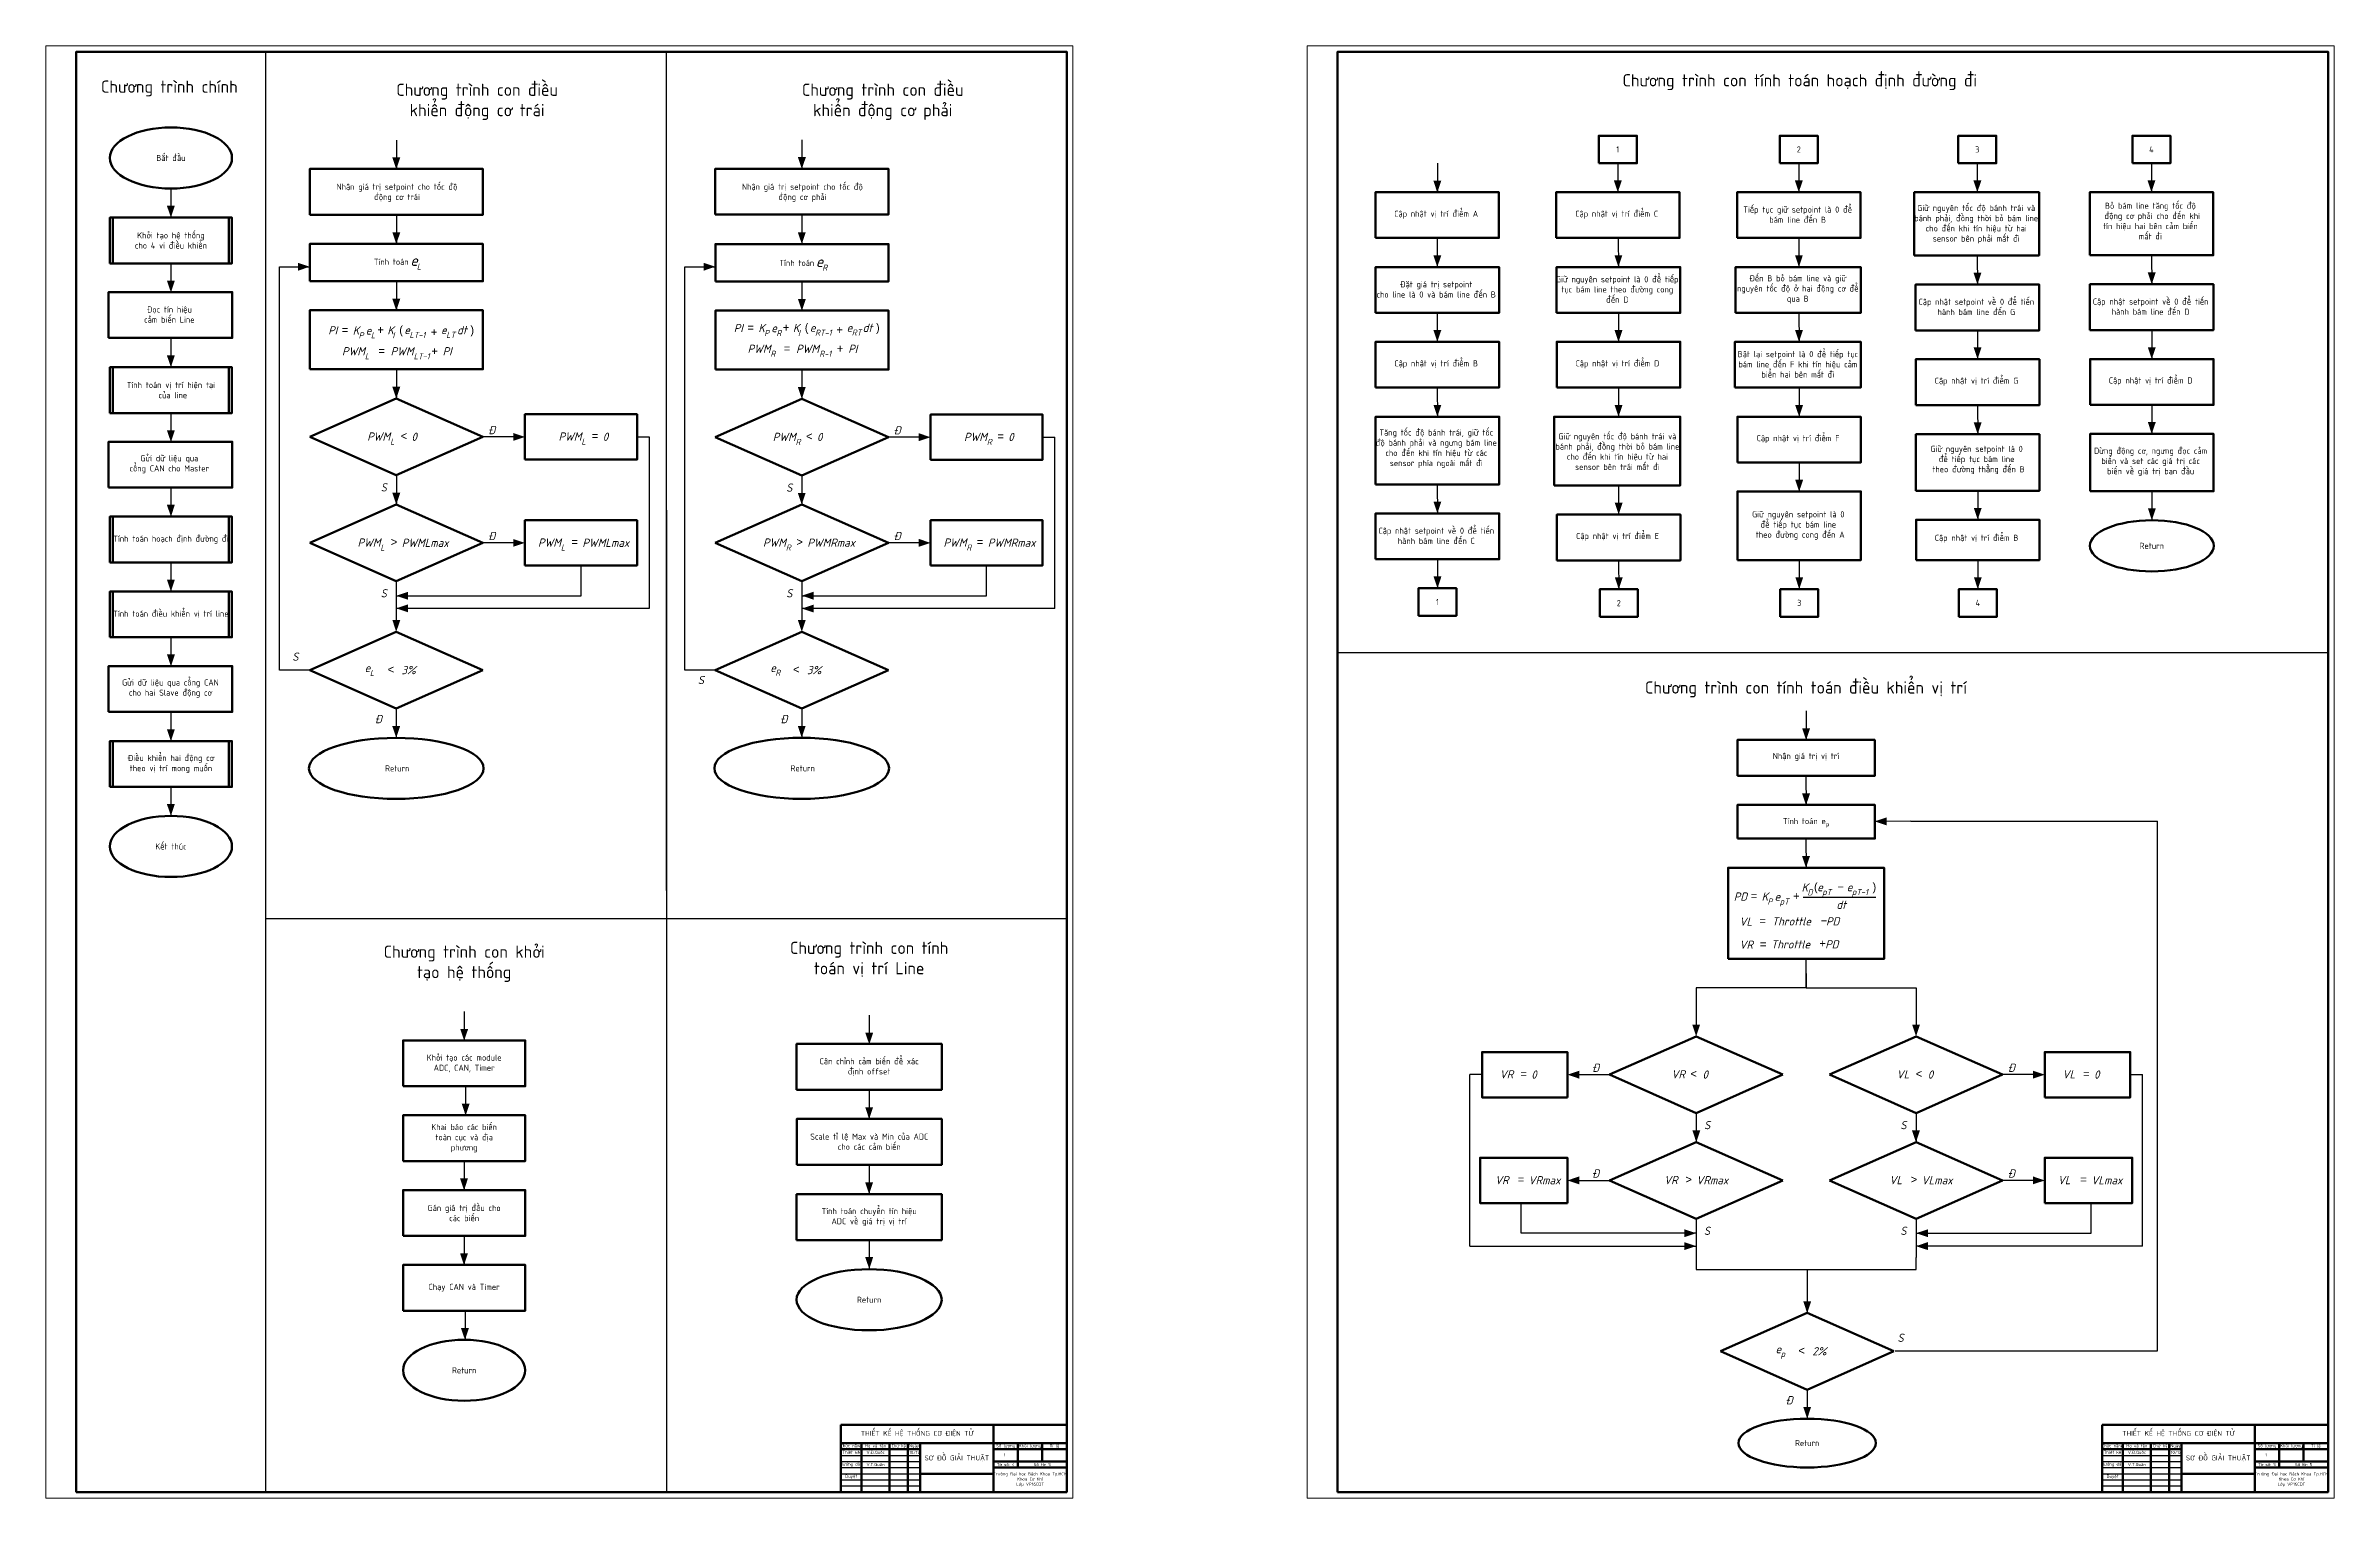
# Model space of a CAD drawing. Header units: millimetres. Extents: x 10943 to 22934, y -2424 to 1661.
# Drawn here: x 21060 to 22934, y -2424 to -1235 of the extents above; entities outside this region: 1.
import ezdxf

# ---------------------------------------------------------------- set-up
doc = ezdxf.new("R2010")
doc.units = ezdxf.units.MM
doc.header["$LTSCALE"] = 0.5
for name, color, linetype, lineweight in [('dam', 7, 'Continuous', 50), ('kt', 80, 'Continuous', 20), ('NetCoBan', 7, 'Continuous', 50), ('NetManh', 80, 'Continuous', 25)]:
    doc.layers.add(name, color=color, linetype=linetype, lineweight=lineweight)
doc.layers.add('manh_khungten', color=104, linetype='Continuous')
doc.styles.get("Standard").update_dxf_attribs({"font": '', "height": 3.5})
doc.styles.add('Text_2.5mm', font='', dxfattribs={"height": 2.5})
doc.styles.add('WMF-Symbol0', font='symbol.ttf')
doc.styles.add('WMF-TCVN 72840', font='')
doc.styles.get('Standard').set_extended_font_data('TCVN 7284')
doc.styles.get('Text_2.5mm').set_extended_font_data('TCVN 7284')
doc.styles.get('WMF-TCVN 72840').set_extended_font_data('TCVN 7284', italic=True)

msp = doc.modelspace()

# ---------------------------------------------------------------- texts
at = {"color": 7, "lineweight": 0}
for s, height, style, p in [('e', 8.73, 'WMF-TCVN 72840', (21358.6, -1415.3)), ('L', 5.04, 'WMF-TCVN 72840', (21363.8, -1418.4)), ('e', 8.73, 'WMF-TCVN 72840', (21690.6, -1416.2)), ('R', 5.04, 'WMF-TCVN 72840', (21695.8, -1419.3)), ('PI', 6.75, 'WMF-TCVN 72840', (21291.3, -1471.5)), ('=', 6.75, 'WMF-Symbol0', (21302.4, -1471)), ('K', 6.75, 'WMF-TCVN 72840', (21311.4, -1471.6)), ('P', 5, 'WMF-TCVN 72840', (21316.2, -1474.7)), ('e', 6.75, 'WMF-TCVN 72840', (21322, -1471.6)), ('L', 5, 'WMF-TCVN 72840', (21326.2, -1474.7)), ('+', 6.75, 'WMF-Symbol0', (21331.5, -1471)), ('K', 6.75, 'WMF-TCVN 72840', (21339.7, -1471.5)), ('I', 5, 'WMF-TCVN 72840', (21343.9, -1474.6)), ('(', 6.75, 'WMF-Symbol0', (21349.5, -1471.1)), ('e', 6.75, 'WMF-TCVN 72840', (21353.6, -1471.2)), ('LT-1', 5, 'WMF-TCVN 72840', (21357.8, -1474.4)), ('+', 6.75, 'WMF-Symbol0', (21375.4, -1472.9)), ('e', 6.75, 'WMF-TCVN 72840', (21383.7, -1471.2)), ('LT', 5, 'WMF-TCVN 72840', (21387.9, -1474.3)), ('dt', 6.75, 'WMF-TCVN 72840', (21396.8, -1471.3)), (')', 6.75, 'WMF-Symbol0', (21407.7, -1471.1)), ('PI', 6.75, 'WMF-TCVN 72840', (21623.4, -1469.6)), ('=', 6.75, 'WMF-Symbol0', (21634.5, -1469.1)), ('PWM', 6.75, 'WMF-TCVN 72840', (21634.7, -1486.6)), ('K', 6.75, 'WMF-TCVN 72840', (21643.5, -1469.6)), ('P', 5, 'WMF-TCVN 72840', (21648.3, -1472.8)), ('e', 6.75, 'WMF-TCVN 72840', (21654.1, -1469.6)), ('R', 5, 'WMF-TCVN 72840', (21658.3, -1472.8)), ('+', 6.75, 'WMF-Symbol0', (21663.6, -1469.1)), ('K', 6.75, 'WMF-TCVN 72840', (21671.8, -1469.6)), ('PWM', 6.75, 'WMF-TCVN 72840', (21674.4, -1486.6)), ('I', 5, 'WMF-TCVN 72840', (21676, -1472.7)), ('(', 6.75, 'WMF-Symbol0', (21681.5, -1469.1)), ('e', 6.75, 'WMF-TCVN 72840', (21685.7, -1469.3)), ('RT-1', 5, 'WMF-TCVN 72840', (21689.9, -1472.5)), ('+', 6.75, 'WMF-Symbol0', (21707.5, -1471)), ('e', 6.75, 'WMF-TCVN 72840', (21715.8, -1469.3)), ('PI', 6.75, 'WMF-TCVN 72840', (21717.1, -1486.6)), ('RT', 5, 'WMF-TCVN 72840', (21720, -1472.4)), ('dt', 6.75, 'WMF-TCVN 72840', (21728.9, -1469.4)), (')', 6.75, 'WMF-Symbol0', (21739.8, -1469.1)), ('PWM', 6.75, 'WMF-TCVN 72840', (21302.6, -1488.6)), ('L', 5, 'WMF-TCVN 72840', (21321.3, -1491.8)), ('=', 6.75, 'WMF-Symbol0', (21332.3, -1488.2)), ('PWM', 6.75, 'WMF-TCVN 72840', (21342.4, -1488.6)), ('LT-1', 5, 'WMF-TCVN 72840', (21361.3, -1491.8)), ('+', 6.75, 'WMF-Symbol0', (21375.7, -1488.4)), ('PI', 6.75, 'WMF-TCVN 72840', (21385, -1488.6)), ('R', 5, 'WMF-TCVN 72840', (21653.4, -1489.8)), ('=', 6.75, 'WMF-Symbol0', (21664.4, -1486.2)), ('R-1', 5, 'WMF-TCVN 72840', (21693.4, -1489.8)), ('+', 6.75, 'WMF-Symbol0', (21707.8, -1486.4)), ('PWM', 6.75, 'WMF-TCVN 72840', (21323.2, -1558.4)), ('<', 6.75, 'WMF-Symbol0', (21350.6, -1557.9)), ('0', 6.75, 'WMF-TCVN 72840', (21359.5, -1558.6)), ('Đ', 6.75, 'WMF-TCVN 72840', (21422.2, -1553.1)), ('PWM', 6.75, 'WMF-TCVN 72840', (21479.9, -1558.4)), ('=', 6.75, 'WMF-Symbol0', (21507.2, -1557.9)), ('0', 6.75, 'WMF-TCVN 72840', (21516.1, -1558.6)), ('PWM', 6.75, 'WMF-TCVN 72840', (21655.3, -1558.7)), ('<', 6.75, 'WMF-Symbol0', (21682.6, -1558.1)), ('0', 6.75, 'WMF-TCVN 72840', (21691.5, -1558.8)), ('Đ', 6.75, 'WMF-TCVN 72840', (21754.2, -1553.3)), ('PWM', 6.75, 'WMF-TCVN 72840', (21811.9, -1558.7)), ('=', 6.75, 'WMF-Symbol0', (21839.2, -1558.1)), ('0', 6.75, 'WMF-TCVN 72840', (21848.1, -1558.8)), ('L', 5, 'WMF-TCVN 72840', (21342, -1561.7)), ('L', 5, 'WMF-TCVN 72840', (21498.6, -1561.7)), ('R', 5, 'WMF-TCVN 72840', (21674, -1561.9)), ('R', 5, 'WMF-TCVN 72840', (21830.6, -1561.9)), ('S', 6.75, 'WMF-TCVN 72840', (21334.2, -1600)), ('S', 6.75, 'WMF-TCVN 72840', (21666.2, -1600.2)), ('PWM', 6.75, 'WMF-TCVN 72840', (21315.3, -1645.2)), ('L', 5, 'WMF-TCVN 72840', (21334, -1648.4)), ('>', 6.75, 'WMF-Symbol0', (21342.6, -1644.6)), ('PWMLmax', 6.75, 'WMF-TCVN 72840', (21351.5, -1645.4)), ('Đ', 6.75, 'WMF-TCVN 72840', (21422.2, -1639.8)), ('PWM', 6.75, 'WMF-TCVN 72840', (21463.1, -1645.2)), ('L', 5, 'WMF-TCVN 72840', (21481.8, -1648.4)), ('=', 6.75, 'WMF-Symbol0', (21490.4, -1644.6)), ('PWMLmax', 6.75, 'WMF-TCVN 72840', (21499.4, -1645.4)), ('PWM', 6.75, 'WMF-TCVN 72840', (21647.3, -1645.2)), ('R', 5, 'WMF-TCVN 72840', (21666, -1648.4)), ('>', 6.75, 'WMF-Symbol0', (21674.6, -1644.6)), ('PWMRmax', 6.75, 'WMF-TCVN 72840', (21683.6, -1645.3)), ('Đ', 6.75, 'WMF-TCVN 72840', (21754.2, -1639.8)), ('PWM', 6.75, 'WMF-TCVN 72840', (21795.1, -1645.2)), ('R', 5, 'WMF-TCVN 72840', (21813.9, -1648.4)), ('=', 6.75, 'WMF-Symbol0', (21822.4, -1644.6)), ('PWMRmax', 6.75, 'WMF-TCVN 72840', (21831.4, -1645.3)), ('S', 6.75, 'WMF-TCVN 72840', (21334.2, -1686.7)), ('S', 6.75, 'WMF-TCVN 72840', (21666.2, -1686.7)), ('S', 6.75, 'WMF-TCVN 72840', (21261.8, -1738.6)), ('e', 6.75, 'WMF-TCVN 72840', (21321.2, -1747.8)), ('L', 5, 'WMF-TCVN 72840', (21325.4, -1751)), ('<', 6.75, 'WMF-Symbol0', (21340, -1749)), ('3%%%', 6.75, 'WMF-TCVN 72840', (21351.3, -1749.6)), ('S', 6.75, 'WMF-TCVN 72840', (21593.9, -1757.7)), ('e', 6.75, 'WMF-TCVN 72840', (21653.3, -1747.8)), ('R', 5, 'WMF-TCVN 72840', (21657.4, -1750.9)), ('<', 6.75, 'WMF-Symbol0', (21672, -1749)), ('3%%%', 6.75, 'WMF-TCVN 72840', (21683.3, -1749.6)), ('Đ', 6.75, 'WMF-TCVN 72840', (21329.4, -1789.7)), ('Đ', 6.75, 'WMF-TCVN 72840', (21661.4, -1789.7)), ('PD', 6.75, 'WMF-TCVN 72840', (22442.2, -1935)), ('=', 6.75, 'WMF-Symbol0', (22456.1, -1934.5)), ('K', 6.75, 'WMF-TCVN 72840', (22465, -1935)), ('+', 6.75, 'WMF-Symbol0', (22490.8, -1934.5)), ('K', 6.75, 'WMF-TCVN 72840', (22497.7, -1927.6)), ('D', 5, 'WMF-TCVN 72840', (22502.5, -1930.7)), ('(', 6.75, 'WMF-Symbol0', (22507.9, -1927)), ('e', 6.75, 'WMF-TCVN 72840', (22510.5, -1927.3)), ('pT', 5, 'WMF-TCVN 72840', (22514.6, -1930.4)), ('-', 6.75, 'WMF-Symbol0', (22527.1, -1927)), ('e', 6.75, 'WMF-TCVN 72840', (22534.7, -1927.3)), ('pT-1', 5, 'WMF-TCVN 72840', (22538.9, -1930.4)), (')', 6.75, 'WMF-Symbol0', (22555.8, -1927)), ('VL', 6.75, 'WMF-TCVN 72840', (22446.8, -1955.5)), ('P', 5, 'WMF-TCVN 72840', (22469.8, -1938.2)), ('Throttle   PD', 6.75, 'WMF-TCVN 72840', (22473.4, -1955.3)), ('e', 6.75, 'WMF-TCVN 72840', (22475.6, -1935)), ('pT', 5, 'WMF-TCVN 72840', (22479.8, -1938.2)), ('dt', 6.75, 'WMF-TCVN 72840', (22526.2, -1941.7)), ('=', 6.75, 'WMF-Symbol0', (22463.2, -1955)), ('Throttle   PD', 6.75, 'WMF-TCVN 72840', (22472.7, -1974.1)), ('-', 6.75, 'WMF-Symbol0', (22513.5, -1954.8)), ('VR', 6.75, 'WMF-TCVN 72840', (22446.8, -1974.4)), ('=', 6.75, 'WMF-Symbol0', (22463.6, -1973.9)), ('+', 6.75, 'WMF-Symbol0', (22512.3, -1973.3)), ('VR', 6.75, 'WMF-TCVN 72840', (22250.5, -2080.5)), ('=', 6.75, 'WMF-Symbol0', (22267.5, -2080)), ('0', 6.75, 'WMF-TCVN 72840', (22276.4, -2080.7)), ('Đ', 6.75, 'WMF-TCVN 72840', (22326.1, -2075.1)), ('VR', 6.75, 'WMF-TCVN 72840', (22391.1, -2080.5)), ('<', 6.75, 'WMF-Symbol0', (22406.8, -2080)), ('0', 6.75, 'WMF-TCVN 72840', (22416.6, -2080.7)), ('VL', 6.75, 'WMF-TCVN 72840', (22575.5, -2080.5)), ('<', 6.75, 'WMF-Symbol0', (22591.2, -2080)), ('0', 6.75, 'WMF-TCVN 72840', (22601, -2080.7)), ('Đ', 6.75, 'WMF-TCVN 72840', (22666.5, -2075.1)), ('VL', 6.75, 'WMF-TCVN 72840', (22711.3, -2080.5)), ('=', 6.75, 'WMF-Symbol0', (22728.2, -2080)), ('0', 6.75, 'WMF-TCVN 72840', (22737.2, -2080.7)), ('S', 6.75, 'WMF-TCVN 72840', (22417.8, -2122.1)), ('S', 6.75, 'WMF-TCVN 72840', (22578.5, -2122.1)), ('VR', 6.75, 'WMF-TCVN 72840', (22246.7, -2167.1)), ('=', 6.75, 'WMF-Symbol0', (22265.2, -2166.5)), ('VRmax', 6.75, 'WMF-TCVN 72840', (22274.1, -2167.2)), ('Đ', 6.75, 'WMF-TCVN 72840', (22326.1, -2161.7)), ('VR', 6.75, 'WMF-TCVN 72840', (22385.1, -2167.1)), ('>', 6.75, 'WMF-Symbol0', (22402.5, -2166.5)), ('VRmax', 6.75, 'WMF-TCVN 72840', (22411.5, -2167.2)), ('VL', 6.75, 'WMF-TCVN 72840', (22569.6, -2167.1)), ('>', 6.75, 'WMF-Symbol0', (22587, -2166.5)), ('VLmax', 6.75, 'WMF-TCVN 72840', (22595.9, -2167.2)), ('Đ', 6.75, 'WMF-TCVN 72840', (22666.5, -2161.7)), ('VL', 6.75, 'WMF-TCVN 72840', (22707.5, -2167.1)), ('=', 6.75, 'WMF-Symbol0', (22725.9, -2166.5)), ('VLmax', 6.75, 'WMF-TCVN 72840', (22734.9, -2167.2)), ('S', 6.75, 'WMF-TCVN 72840', (22417.7, -2208.6)), ('S', 6.75, 'WMF-TCVN 72840', (22578.5, -2208.6)), ('e', 6.75, 'WMF-TCVN 72840', (22476.4, -2305.5)), ('<', 6.75, 'WMF-Symbol0', (22495.1, -2306.6)), ('2%%%', 6.75, 'WMF-TCVN 72840', (22506.5, -2307.2)), ('S', 6.75, 'WMF-TCVN 72840', (22576.2, -2296.2)), ('p', 5, 'WMF-TCVN 72840', (22480.6, -2308.6)), ('Đ', 6.75, 'WMF-TCVN 72840', (22484.6, -2347.3))]:
    msp.add_text(s, height=height, dxfattribs=dict(at, style=style)).set_placement(p)
at = {"char_height": 5, "width": 100, "attachment_point": 5}
for s, insert in [('{\\C7;Bắt đầu}', (21162.5, -1327)), ('{\\C7;1}', (22347.2, -1320)), ('{\\C7;2}', (22495.4, -1320)), ('{\\C7;3}', (22641.6, -1320)), ('{\\C7;4}', (22784.1, -1320)), ('{\\C7;Nhận giá trị setpoint cho tốc độ động cơ trái }', (21347.6, -1355.5)), ('{\\C7;Nhận giá trị setpoint cho tốc độ động cơ phải}', (21679.6, -1355.5)), ('{\\C7;Cập nhật vị trí điểm A}', (22198.5, -1373.4)), ('{\\C7;Cập nhật vị trí điểm C}', (22346.3, -1373.4)), ('{\\C7;Tiếp tục giữ setpoint là 0 để bám line đến B}', (22494.5, -1373.4)), ('{\\C7;Giữ nguyên tốc độ bánh trái và bánh phải, đồng thời bỏ bám line cho đến khi tín hiệu từ hai sensor bên phải mất đi}', (22640.7, -1381.2)), ('{\\C7;Bỏ bám line tăng tốc độ\\P động cơ phải cho đến khi \\Ptín hiệu hai bên cảm biến \\Pmất đi}', (22783.3, -1378.6)), ('{\\C7;Khởi tạo hệ thống ^Jcho 4 vi điều khiển}', (21162.5, -1394.5)), ('{\\C7;  Tính toán     }', (21339.8, -1412)), ('{\\C7;  Tính toán     }', (21671.9, -1412.9)), ('{\\C7;Giữ nguyên setpoint là 0 để tiếp tục bám line theo đường cong đến D}', (22346.8, -1434.6)), ('{\\C7;Đến B bỏ bám line và giữ nguyên tốc độ ở hai động cơ để qua B }', (22494.6, -1434.6)), ('{\\C7;Đặt giá trị setpoint \\Pcho line là 0 và bám line đến B}', (22198.5, -1434.6)), ('{\\C7;Cập nhật setpoint về 0 để tiến hành bám line đến G}', (22640.8, -1448.9)), ('{\\C7;Cập nhật setpoint về 0 để tiến hành bám line đến D}', (22783.5, -1448.7)), ('{\\C7;Đọc tín hiệu \\Pcảm biến Line}', (21161.2, -1455.2)), ('{\\C7;Cập nhật vị trí điểm B}', (22198.5, -1495.9)), ('{\\C7;Cập nhật vị trí điểm D}', (22346.9, -1495.9)), ('{\\C7;Bật lại setpoint là 0 để tiếp tục bám line đến F khi tín hiệu cảm biển hai bên mất đi }', (22494.7, -1495.9)), ('\\A1;{\\C7;Tính toán vị trí hiện tại^J của line}', (21162.5, -1517)), ('{\\C7;Cập nhật vị trí điểm G}', (22640.9, -1510.1)), ('{\\C7;Cập nhật vị trí điểm D}', (22783.5, -1509.9)), ('{\\C7;Tăng tốc độ bánh trái, giữ tốc độ bánh phải và ngưng bám line cho đến khi tín hiệu từ các sensor phía ngoài mất đi}', (22198.6, -1565)), ('{\\C7;Giữ nguyên tốc độ bánh trái và bánh phải, đồng thời bỏ bám line cho đến khi tín hiệu từ hai sensor bên trái mất đi}', (22346.9, -1567.4)), ('{\\C7;Cập nhật vị trí điểm F}', (22494.8, -1557.1)), ('{\\C7;Gửi dữ liệu qua \\Pcổng CAN cho Master}', (21161.2, -1577.7)), ('{\\C7;Giữ nguyên setpoint là 0 \\Pđể tiếp tục bám line\\P theo đường thẳng đến B}', (22641, -1574.2)), ('{\\C7;Dừng động cơ, ngưng đọc cảm biến và set các giá trị các \\Pbiến về giá trị ban đầu}', (22783.5, -1575.8)), ('{\\C7;Cập nhật setpoint về 0 để tiến hành bám line đến C}', (22198.6, -1636.3)), ('{\\C7;Giữ nguyên setpoint là 0 \\Pđể tiếp tục bám line\\P theo đường cong đến A}', (22495, -1627.8)), ('{\\C7;Tính toán hoạch định đường đi }', (21162.5, -1639.4)), ('{\\C7;Cập nhật vị trí điểm E}', (22347, -1637.2)), ('{\\C7;Cập nhật vị trí điểm B}', (22641, -1638.7)), ('{\\C7;Return}', (22784.4, -1644.5)), ('{\\C7;Tính toán điều khiển vị trí line}', (21162.5, -1700.6)), ('{\\C7;1}', (22199.6, -1690.5)), ('{\\C7;2}', (22348, -1691.4)), ('{\\C7;3}', (22495.8, -1691.2)), ('{\\C7;4}', (22642, -1691.2)), ('{\\C7;Gửi dữ liệu qua cổng CAN \\Pcho hai Slave động cơ}', (21162.1, -1761.3)), ('{\\C7;Điều khiển hai động cơ^Jtheo vị trí mong muốn}', (21162.5, -1823.1)), ('{\\C7;Nhận giá trị vị trí }', (22501.3, -1817.3)), ('{\\C7;Return}', (21347.8, -1826.7)), ('{\\C7;Return}', (21679.8, -1826.6)), ('\\A1;{\\C7;Tính toán e\\H0.7x;\\S^ p;}', (22501.4, -1870.7)), ('{\\fTCVN 7284|b0|i0|c0|p34;\\C7;Kết thúc}', (21162.5, -1890.6)), ('{\\C7;Khởi tạo các module \\PADC, CAN, Timer}', (21402.6, -2068.2)), ('{\\C7;Cân chỉnh cảm biến để xác \\Pđịnh offset}', (21734.2, -2071.1)), ('{\\fTCVN 7284|b0|i0|c0|p34;\\C7;Khai báo các biến \\Ptoàn cục và địa \\Pphương}', (21402.6, -2129.4)), ('{\\C7;Scale tỉ lệ Max và Min của ADC cho các cảm biến}', (21734.3, -2132.3)), ('{\\fTCVN 7284|b0|i0|c0|p34;\\C7;Gán giá trị đầu cho \\Pcác biến}', (21402.6, -2190.7)), ('{\\fTCVN 7284|b0|i0|c0|p34;\\C7;Tính toán chuyển tín hiệu \\PADC về giá trị vị trí}', (21734.2, -2194)), ('{\\C7;Chạy CAN và Timer}', (21402.6, -2251.9)), ('{\\C7;Return}', (21734.2, -2261.7)), ('{\\C7;Return}', (21402.6, -2319.4)), ('{\\C7;Return}', (22502.3, -2379))]:
    msp.add_mtext(s, dxfattribs=dict(at, insert=insert))
at = {"layer": 'dam', "char_height": 10, "attachment_point": 5}
for s, insert, width in [('{\\C7;Chương trình chính}', (21161.2, -1270.1), 134.056), ('{\\C7;Chương trình con điều khiển động cơ trái}', (21413.2, -1281), 134.056), ('{\\C7;Chương trình con điều khiển động cơ phải}', (21745.3, -1281), 134.056), ('{\\C7;Chương trình con tính toán hoạch định đường đi }', (22496.2, -1264.9), 302.07), ('{\\C7;Chương trình con tính toán điều khiển vị trí}', (22501.3, -1762), 317.24), ('{\\fTCVN 7284|b0|i0|c0|p34;\\C7;Chương trình con khởi tạo hệ thống}', (21402.6, -1986.6), 134.056), ('{\\C7;Chương trình con tính toán vị trí Line}', (21734.2, -1983), 134.056)]:
    msp.add_mtext(s, dxfattribs=dict(at, insert=insert, width=width))
at = {"layer": 'NetCoBan', "char_height": 4, "attachment_point": 5}
for s, insert, width in [('THIẾT KẾ HỆ THỐNG CƠ ĐIỆN TỬ', (21773.5, -2371.5), 125.493), ('THIẾT KẾ HỆ THỐNG CƠ ĐIỆN TỬ', (22806.3, -2371.5), 125.493), ('{\\fTCVN 7284|b0|i0|c0|p34;SƠ ĐỒ GIẢI THUẬT}', (21806, -2391.6), 64.249), ('{\\fTCVN 7284|b0|i0|c0|p34;SƠ ĐỒ GIẢI THUẬT}', (22838.8, -2391.6), 64.249)]:
    msp.add_mtext(s, dxfattribs=dict(at, insert=insert, width=width))
at = {"layer": 'NetManh', "ltscale": 0.25, "insert": (21613.1, -2030.6), "char_height": 0.2, "attachment_point": 2, "style": 'WMF-TCVN 72840'}
msp.add_mtext_dynamic_manual_height_columns('ojojojjf', width=74.297, gutter_width=1, heights=[0], dxfattribs=at)
at = {"layer": 'NetManh', "ltscale": 0.35, "char_height": 2.5, "attachment_point": 5}
for s, insert in [('Chức năng', (21719.5, -2381.6)), ('Chức năng', (22752.3, -2381.6)), ('Hướng dẫn', (21719.5, -2396.6)), ('Thiết kế', (21719.5, -2386.6)), ('Họ và tên', (21739.5, -2381.6)), ('Chữ ký', (21758.5, -2381.6)), ('Ngày', (21771, -2381.6)), ('Hướng dẫn', (22752.3, -2396.6)), ('Thiết kế', (22752.3, -2386.6)), ('Họ và tên', (22772.3, -2381.6)), ('Chữ ký', (22791.3, -2381.6)), ('Ngày', (22803.8, -2381.6)), ('Duyệt', (21719.5, -2406.6)), ('Duyệt', (22752.3, -2406.6))]:
    msp.add_mtext(s, dxfattribs=dict(at, insert=insert))
at = {"layer": 'NetManh', "ltscale": 0.35, "char_height": 2.5, "attachment_point": 5, "style": 'Text_2.5mm'}
for s, insert in [('Số lượng', (21846, -2381.6)), ('Khối lượng', (21866, -2381.6)), ('Số lượng', (22878.8, -2381.6)), ('Khối lượng', (22898.8, -2381.6)), ('Tỉ lệ', (21886, -2381.6)), ('Tỉ lệ', (22918.8, -2381.6))]:
    msp.add_mtext(s, dxfattribs=dict(at, insert=insert))
at = {"layer": 'NetManh', "ltscale": 0.35, "char_height": 2.5, "attachment_point": 5}
for s, insert, width in [('\\pxi-3,l4,t4;V.Đ.Quốc', (21738.2, -2386.6), 25.753), ('\\pxi-3,l4,t4;V.T.Quân', (21738.2, -2396.6), 25.753), ('\\A1;\\pxi-3,l4,t4;10/12', (21770.2, -2386.6), 13.885), ('\\pxi-3,l4,t4;V.Đ.Quốc', (22771, -2386.6), 25.753), ('\\pxi-3,l4,t4;V.T.Quân', (22771, -2396.6), 25.753), ('\\A1;\\pxi-3,l4,t4;10/12', (22803, -2386.6), 13.885)]:
    msp.add_mtext(s, dxfattribs=dict(at, insert=insert, width=width))
at = {"layer": 'NetManh', "ltscale": 0.35, "char_height": 2.5, "attachment_point": 5, "style": 'Text_2.5mm'}
for s, insert, width in [('{\\fTCVN 7284|b0|i0|c163|p34;Tờ số:} 4{\\fTCVN 7284|b0|i0|c163|p34; }', (21846, -2396.6), 18.698), ('1', (21845.2, -2388.7), 12.776), ('{\\fTCVN 7284|b0|i0|c163|p34;Số tờ:} 5{\\fTCVN 7284|b0|i1|c163|p34; }', (21876, -2396.6), 20.906), ('{\\fTCVN 7284|b0|i0|c163|p34;Tờ số:} 5{\\fTCVN 7284|b0|i0|c163|p34; }', (22878.8, -2396.6), 18.698), ('1', (22878, -2388.7), 12.776), ('{\\fTCVN 7284|b0|i0|c163|p34;Số tờ:} 5{\\fTCVN 7284|b0|i1|c163|p34; }', (22908.8, -2396.6), 20.906), ('{\\fTCVN 7284|b0|i0|c163|p34;Trường Đại học Bách Khoa Tp.HCM\\PKhoa Cơ Khí\\PLớp }VP16CDT{\\fTCVN 7284|b0|i0|c163|p34;\\P }', (21866, -2410.9), 59.299), ('{\\fTCVN 7284|b0|i0|c163|p34;Trường Đại học Bách Khoa Tp.HCM\\PKhoa Cơ Khí\\PLớp }VP16CDT{\\fTCVN 7284|b0|i0|c163|p34;\\P }', (22898.8, -2410.9), 59.299)]:
    msp.add_mtext(s, dxfattribs=dict(at, insert=insert, width=width))

# ---------------------------------------------------------------- hatches: boundary and pattern name
at = {"layer": 'NetCoBan', "ltscale": 0.25}
h = msp.add_hatch(dxfattribs=at)
h.set_pattern_fill('ANSI31', color=256)
h.paths.add_polyline_path([(10943.3, 1661.3), (10943.3, 1661.3), (10943.3, 1661.3)])
h.paths.add_polyline_path([(10943.4, 1660.9), (10943.4, 1660.9), (10943.4, 1660.9)])
h.paths.add_polyline_path([(10943.4, 1660.9), (10943.4, 1660.9), (10943.4, 1660.9)])
h.paths.add_polyline_path([(10943.4, 1660.8), (10943.4, 1660.8), (10943.4, 1660.8)])
h.paths.add_polyline_path([(10943.4, 1661), (10943.4, 1660.9), (10943.4, 1660.9)])
h.paths.add_polyline_path([(10943.4, 1660.8), (10943.4, 1660.8), (10943.4, 1660.8)])
h.paths.add_polyline_path([(10943.4, 1661), (10943.4, 1661), (10943.4, 1661)])
h.paths.add_polyline_path([(10943.4, 1660.8), (10943.4, 1660.8), (10943.4, 1660.8)])
h.paths.add_polyline_path([(10943.3, 1661), (10943.4, 1661), (10943.4, 1661)])
h.paths.add_polyline_path([(10943.4, 1660.7), (10943.4, 1660.7), (10943.4, 1660.7)])
h.paths.add_polyline_path([(10943.3, 1661.1), (10943.3, 1661), (10943.3, 1661)])
h.paths.add_polyline_path([(10943.9, 1659.3), (10943.9, 1659.3), (10943.9, 1659.3)])
h.paths.add_polyline_path([(10943.5, 1660.7), (10943.5, 1660.7), (10943.5, 1660.7)])
h.paths.add_polyline_path([(10943.3, 1661.1), (10943.3, 1661.1), (10943.3, 1661.1)])
h.paths.add_polyline_path([(10943.9, 1659.3), (10943.9, 1659.3), (10943.9, 1659.3)])
h.paths.add_polyline_path([(10943.3, 1661.1), (10943.3, 1661.1), (10943.3, 1661.1)])
h.paths.add_polyline_path([(10943.9, 1659.3), (10943.9, 1659.3), (10943.9, 1659.3)])
h.paths.add_polyline_path([(10943.3, 1661.2), (10943.3, 1661.1), (10943.3, 1661.1)])
h.paths.add_polyline_path([(10943.9, 1659.3), (10943.9, 1659.3), (10943.9, 1659.3)])
h.paths.add_polyline_path([(10943.3, 1661.2), (10943.3, 1661.2), (10943.3, 1661.2)])
h.paths.add_polyline_path([(10943.9, 1659.2), (10943.9, 1659.2), (10943.9, 1659.2)])
h.paths.add_polyline_path([(10943.3, 1661.2), (10943.3, 1661.2), (10943.3, 1661.2)])
h.paths.add_polyline_path([(10943.9, 1659.2), (10943.9, 1659.2), (10943.9, 1659.2)])
h.paths.add_polyline_path([(10943.3, 1661.3), (10943.3, 1661.2), (10943.3, 1661.2)])
h.paths.add_polyline_path([(10943.2, 1661.3), (10943.2, 1661.3), (10943.2, 1661.3)])

# ---------------------------------------------------------------- linework, layer by layer
msp.add_line((22499.1, -1932.1), (22558.6, -1932.1))
at = {"layer": 'dam', "linetype": 'Continuous'}
for p, q in [((21115, -1375.8), (21115, -1413.3)), ((21210, -1375.8), (21210, -1413.3)), ((21115, -1498.3), (21115, -1535.8)), ((21210, -1498.3), (21210, -1535.8)), ((21347, -1524), (21276.2, -1555.4)), ((21417.9, -1555.4), (21347, -1524)), ((21679.1, -1524.2), (21608.2, -1555.6)), ((21750, -1555.6), (21679.1, -1524.2)), ((21276.2, -1555.4), (21347, -1586.7)), ((21347, -1586.7), (21417.9, -1555.4)), ((21608.2, -1555.6), (21679.1, -1586.9)), ((21679.1, -1586.9), (21750, -1555.6)), ((21347, -1610.7), (21276.2, -1642.1)), ((21417.9, -1642.1), (21347, -1610.7)), ((21679.1, -1610.7), (21608.2, -1642.1)), ((21750, -1642.1), (21679.1, -1610.7)), ((21115, -1620.6), (21115, -1658.1)), ((21210, -1620.6), (21210, -1658.1)), ((21276.2, -1642.1), (21347, -1673.5)), ((21347, -1673.5), (21417.9, -1642.1)), ((21608.2, -1642.1), (21679.1, -1673.5)), ((21679.1, -1673.5), (21750, -1642.1)), ((21115, -1681.9), (21115, -1719.4)), ((21210, -1681.9), (21210, -1719.4)), ((21347, -1714.9), (21276.2, -1746.3)), ((21417.9, -1746.3), (21347, -1714.9)), ((21679.1, -1714.9), (21608.2, -1746.3)), ((21750, -1746.3), (21679.1, -1714.9)), ((21276.2, -1746.3), (21347, -1777.7)), ((21347, -1777.7), (21417.9, -1746.3)), ((21608.2, -1746.3), (21679.1, -1777.7)), ((21679.1, -1777.7), (21750, -1746.3)), ((21115, -1804.4), (21115, -1841.9)), ((21210, -1804.4), (21210, -1841.9)), ((22340.5, -2077.4), (22411.4, -2046.1)), ((22411.4, -2046.1), (22482.3, -2077.4)), ((22591.4, -2046.1), (22520.5, -2077.4)), ((22662.3, -2077.4), (22591.4, -2046.1)), ((22411.4, -2108.8), (22340.5, -2077.4)), ((22482.3, -2077.4), (22411.4, -2108.8)), ((22520.5, -2077.4), (22591.4, -2108.8)), ((22591.4, -2108.8), (22662.3, -2077.4)), ((22340.5, -2164), (22411.4, -2132.6)), ((22411.4, -2132.6), (22482.3, -2164)), ((22591.4, -2132.6), (22520.5, -2164)), ((22662.3, -2164), (22591.4, -2132.6)), ((22411.4, -2195.3), (22340.5, -2164)), ((22482.3, -2164), (22411.4, -2195.3)), ((22520.5, -2164), (22591.4, -2195.3)), ((22591.4, -2195.3), (22662.3, -2164)), ((22502.2, -2272.5), (22431.3, -2303.9)), ((22573.1, -2303.9), (22502.2, -2272.5)), ((22431.3, -2303.9), (22502.2, -2335.3)), ((22502.2, -2335.3), (22573.1, -2303.9))]:
    msp.add_line(p, q, dxfattribs=at)
at = {"layer": 'dam', "ltscale": 0.25}
for p, q in [((21836, -2419.1), (21896, -2419.1)), ((22868.8, -2419.1), (22928.8, -2419.1))]:
    msp.add_line(p, q, dxfattribs=at)
at = {"layer": 'dam', "linetype": 'Continuous'}
for points in [[(22331.6, -1331.3), (22362.8, -1331.3), (22362.8, -1308.8), (22331.6, -1308.8)], [(22479.8, -1331.3), (22510.9, -1331.3), (22510.9, -1308.8), (22479.8, -1308.8)], [(22626, -1331.3), (22657.1, -1331.3), (22657.1, -1308.8), (22626, -1308.8)], [(22768.6, -1331.3), (22799.7, -1331.3), (22799.7, -1308.8), (22768.6, -1308.8)], [(21276.2, -1373.5), (21418, -1373.5), (21418, -1336), (21276.2, -1336)], [(21608.2, -1373.3), (21750, -1373.3), (21750, -1335.8), (21608.2, -1335.8)], [(22148.8, -1392.5), (22249.9, -1392.5), (22249.9, -1355), (22148.8, -1355)], [(22296.7, -1392.5), (22397.8, -1392.5), (22397.8, -1355), (22296.7, -1355)], [(22444.9, -1392.5), (22546, -1392.5), (22546, -1355), (22444.9, -1355)], [(22589.9, -1406.8), (22692.2, -1406.8), (22692.2, -1355), (22589.9, -1355)], [(22733.6, -1406.6), (22834.8, -1406.6), (22834.8, -1355), (22733.6, -1355)], [(21112.5, -1413.3), (21212.5, -1413.3), (21212.5, -1375.8), (21112.5, -1375.8)], [(21276.2, -1427.9), (21418, -1427.9), (21418, -1397.3), (21276.2, -1397.3)], [(21608.3, -1428.1), (21750.1, -1428.1), (21750.1, -1397.5), (21608.3, -1397.5)], [(22148.9, -1453.8), (22250, -1453.8), (22250, -1416.3), (22148.9, -1416.3)], [(22297.1, -1453.8), (22398.3, -1453.8), (22398.3, -1416.3), (22297.1, -1416.3)], [(22443.7, -1453.8), (22546.1, -1453.8), (22546.1, -1416.3), (22443.7, -1416.3)], [(21111.5, -1474.3), (21212.7, -1474.3), (21212.7, -1436.8), (21111.5, -1436.8)], [(22591.1, -1468.1), (22692.3, -1468.1), (22692.3, -1430.6), (22591.1, -1430.6)], [(22733.8, -1467.9), (22834.9, -1467.9), (22834.9, -1430.4), (22733.8, -1430.4)], [(21276.2, -1500), (21418, -1500), (21418, -1451.7), (21276.2, -1451.7)], [(21608.3, -1500.2), (21750.1, -1500.2), (21750.1, -1451.9), (21608.3, -1451.9)], [(22148.9, -1515), (22250, -1515), (22250, -1477.5), (22148.9, -1477.5)], [(22297.2, -1515), (22398.3, -1515), (22398.3, -1477.5), (22297.2, -1477.5)], [(22443.1, -1515), (22546.2, -1515), (22546.2, -1477.5), (22443.1, -1477.5)], [(21112.5, -1535.8), (21212.5, -1535.8), (21212.5, -1498.3), (21112.5, -1498.3)], [(22591.2, -1529.3), (22692.4, -1529.3), (22692.4, -1491.8), (22591.2, -1491.8)], [(22733.9, -1529.1), (22835, -1529.1), (22835, -1491.6), (22733.9, -1491.6)], [(21452.4, -1573.9), (21544.2, -1573.9), (21544.2, -1536.8), (21452.4, -1536.8)], [(21784.5, -1574.1), (21876.2, -1574.1), (21876.2, -1537), (21784.5, -1537)], [(22148.9, -1594.2), (22250.1, -1594.2), (22250.1, -1538.8), (22148.9, -1538.8)], [(22295.1, -1595.1), (22398.4, -1595.1), (22398.4, -1538.8), (22295.1, -1538.8)], [(22445.1, -1576.3), (22546.2, -1576.3), (22546.2, -1538.8), (22445.1, -1538.8)], [(22591.3, -1599.4), (22692.4, -1599.4), (22692.4, -1553.1), (22591.3, -1553.1)], [(22733.9, -1599.8), (22835, -1599.8), (22835, -1552.9), (22733.9, -1552.9)], [(21111.5, -1596.8), (21212.7, -1596.8), (21212.7, -1559.3), (21111.5, -1559.3)], [(22445.2, -1656.2), (22546.3, -1656.2), (22546.3, -1600), (22445.2, -1600)], [(21112.5, -1658.1), (21212.5, -1658.1), (21212.5, -1620.6), (21112.5, -1620.6)], [(21452.4, -1660.6), (21544.2, -1660.6), (21544.2, -1623.6), (21452.4, -1623.6)], [(21784.5, -1660.6), (21876.2, -1660.6), (21876.2, -1623.6), (21784.5, -1623.6)], [(22148.9, -1655.5), (22250.1, -1655.5), (22250.1, -1618), (22148.9, -1618)], [(22297.3, -1656.4), (22398.5, -1656.4), (22398.5, -1618.9), (22297.3, -1618.9)], [(22591.4, -1656.2), (22692.5, -1656.2), (22692.5, -1623.1), (22591.4, -1623.1)], [(21112.5, -1719.4), (21212.5, -1719.4), (21212.5, -1681.9), (21112.5, -1681.9)], [(22184, -1701.7), (22215.1, -1701.7), (22215.1, -1679.2), (22184, -1679.2)], [(22332.4, -1702.6), (22363.6, -1702.6), (22363.6, -1680.1), (22332.4, -1680.1)], [(22480.2, -1702.5), (22511.4, -1702.5), (22511.4, -1680), (22480.2, -1680)], [(22626.4, -1702.5), (22657.6, -1702.5), (22657.6, -1680), (22626.4, -1680)], [(21111.5, -1780.4), (21212.7, -1780.4), (21212.7, -1742.9), (21111.5, -1742.9)], [(21112.5, -1841.9), (21212.5, -1841.9), (21212.5, -1804.4), (21112.5, -1804.4)], [(22445.1, -1832.9), (22557.6, -1832.9), (22557.6, -1803.4), (22445.1, -1803.4)], [(22445.2, -1884.1), (22557.7, -1884.1), (22557.7, -1856.6), (22445.2, -1856.6)], [(22437.5, -1982.6), (22565.2, -1982.6), (22565.2, -1908.1), (22437.5, -1908.1)], [(21352.6, -2086.9), (21452.6, -2086.9), (21452.6, -2049.4), (21352.6, -2049.4)], [(21674.8, -2089.8), (21793.6, -2089.8), (21793.6, -2052.3), (21674.8, -2052.3)], [(22306, -2096), (22236.1, -2096), (22236.1, -2058.9), (22306, -2058.9)], [(22696.8, -2096), (22766.8, -2096), (22766.8, -2058.9), (22696.8, -2058.9)], [(21352.6, -2148.2), (21452.6, -2148.2), (21452.6, -2110.7), (21352.6, -2110.7)], [(21674.9, -2151.1), (21793.6, -2151.1), (21793.6, -2113.6), (21674.9, -2113.6)], [(22306, -2182.5), (22234.4, -2182.5), (22234.4, -2145.4), (22306, -2145.4)], [(22696.8, -2182.5), (22768.4, -2182.5), (22768.4, -2145.4), (22696.8, -2145.4)], [(21352.6, -2209.4), (21452.6, -2209.4), (21452.6, -2171.9), (21352.6, -2171.9)], [(21674.8, -2212.8), (21793.6, -2212.8), (21793.6, -2175.3), (21674.8, -2175.3)], [(21352.6, -2270.7), (21452.6, -2270.7), (21452.6, -2233.2), (21352.6, -2233.2)]]:
    msp.add_lwpolyline(points, close=True, dxfattribs=at)
for centre, major_axis, ratio in [((21162.5, -1327), (50, 0), 0.5), ((22784.5, -1644.5), (50.7, 0), 0.412316), ((21347, -1826.7), (71.5, 0), 0.349828), ((21679, -1826.6), (71.5, 0), 0.349828), ((21162.5, -1890.6), (50, 0), 0.5), ((21734.2, -2261.7), (59.4, 0), 0.421053), ((21402.6, -2319.4), (50, 0), 0.5), ((22502.3, -2379), (56.2, 0), 0.355351)]:
    msp.add_ellipse(centre, major_axis=major_axis, ratio=ratio, dxfattribs=at)
at = {"layer": 'kt'}
for points in [[(21901, -2424.1), (21901, -1235.1), (21060, -1235.1), (21060, -2424.1)], [(22933.8, -2424.1), (22933.8, -1235.1), (22092.8, -1235.1), (22092.8, -2424.1)]]:
    msp.add_lwpolyline(points, close=True, dxfattribs=at)
at = {"layer": 'manh_khungten'}
for p, q in [((21711, -2389.1), (21776, -2389.1)), ((21711, -2394.1), (21776, -2394.1)), ((22743.8, -2389.1), (22808.8, -2389.1)), ((22743.8, -2394.1), (22808.8, -2394.1)), ((21711, -2399.1), (21776, -2399.1)), ((21711, -2404.1), (21776, -2404.1)), ((21711, -2409.1), (21776, -2409.1)), ((21711, -2414.1), (21776, -2414.1)), ((22743.8, -2399.1), (22808.8, -2399.1)), ((22743.8, -2404.1), (22808.8, -2404.1)), ((22743.8, -2409.1), (22808.8, -2409.1)), ((22743.8, -2414.1), (22808.8, -2414.1))]:
    msp.add_line(p, q, dxfattribs=at)
at = {"layer": 'NetCoBan'}
for p, q in [((21711, -2364.1), (21711, -2419.2)), ((21711, -2364.1), (21896, -2364.1)), ((21711, -2364.1), (21896, -2364.1)), ((21711, -2364.1), (21896, -2364.1)), ((21711, -2364.1), (21896, -2364.1)), ((21711, -2364.1), (21896, -2364.1)), ((21711, -2364.1), (21896, -2364.1)), ((21711, -2379.1), (21896, -2379.1)), ((21728, -2419.1), (21728, -2379.1)), ((21751, -2419.1), (21751, -2379.1)), ((21766, -2419.1), (21766, -2379.1)), ((21776, -2419.1), (21776, -2379.1)), ((21836, -2419.1), (21836, -2364.1)), ((21856, -2399.1), (21856, -2379.1)), ((21876, -2379.1), (21876, -2394.1)), ((22743.8, -2364.1), (22743.8, -2419.2)), ((22743.8, -2364.1), (22928.8, -2364.1)), ((22743.8, -2364.1), (22928.8, -2364.1)), ((22743.8, -2364.1), (22928.8, -2364.1)), ((22743.8, -2364.1), (22928.8, -2364.1)), ((22743.8, -2364.1), (22928.8, -2364.1)), ((22743.8, -2364.1), (22928.8, -2364.1)), ((22743.8, -2379.1), (22928.8, -2379.1)), ((22760.8, -2419.1), (22760.8, -2379.1)), ((22783.8, -2419.1), (22783.8, -2379.1)), ((22798.8, -2419.1), (22798.8, -2379.1)), ((22808.8, -2419.1), (22808.8, -2379.1)), ((22868.8, -2419.1), (22868.8, -2364.1)), ((22888.8, -2399.1), (22888.8, -2379.1)), ((22908.8, -2379.1), (22908.8, -2394.1)), ((21711, -2384.1), (21776, -2384.1)), ((21836, -2384.1), (21896, -2384.1)), ((21836, -2394.1), (21896, -2394.1)), ((22743.8, -2384.1), (22808.8, -2384.1)), ((22868.8, -2384.1), (22928.8, -2384.1)), ((22868.8, -2394.1), (22928.8, -2394.1)), ((21776, -2404.1), (21836, -2404.1)), ((21836, -2399.1), (21896, -2399.1)), ((22808.8, -2404.1), (22868.8, -2404.1)), ((22868.8, -2399.1), (22928.8, -2399.1))]:
    msp.add_line(p, q, dxfattribs=at)
for points in [[(21085, -2419.1), (21085, -1240.1), (21896, -1240.1), (21896, -2419.1)], [(22117.8, -2419.1), (22117.8, -1240.1), (22928.8, -1240.1), (22928.8, -2419.1)]]:
    msp.add_lwpolyline(points, close=True, dxfattribs=at)
at = {"layer": 'NetManh', "ltscale": 0.25}
for p, q in [((21085, -1240.1), (21240, -1240.1)), ((21240, -1240.1), (21240, -2419.1)), ((21568.2, -1926.7), (21568.2, -1240.1)), ((21251.3, -1746.3), (21251.4, -1416)), ((21583.4, -1746.3), (21583.4, -1416)), ((21544.2, -1555.4), (21554.2, -1555.4)), ((21554.2, -1555.4), (21554.2, -1695.7)), ((21876.2, -1555.6), (21886.2, -1555.6)), ((21886.2, -1695.9), (21886.2, -1555.6)), ((21568.2, -1615.4), (21568.2, -1926.7)), ((21498.3, -1685.4), (21498.3, -1660.6)), ((21830.4, -1685.3), (21830.4, -1660.6)), ((21347, -1685.4), (21498.3, -1685.4)), ((21679.1, -1685.3), (21830.4, -1685.3)), ((21554.2, -1695.7), (21347, -1695.7)), ((21886.2, -1695.9), (21679.1, -1695.9)), ((22117.8, -1731.7), (22928.8, -1731.7)), ((22587.2, -1869.9), (22789.1, -1869.9)), ((22789.1, -2303.5), (22789.1, -1869.9)), ((21568.2, -1926.7), (21568.2, -2419.1)), ((21240, -1949.6), (21896, -1949.6)), ((22501.4, -2006.4), (22411.4, -2006.4)), ((22411.4, -2006.4), (22411.4, -2036.4)), ((22501.4, -2006.4), (22591.4, -2006.4)), ((22591.4, -2006.4), (22591.4, -2036.4)), ((22236.1, -2077.4), (22226.1, -2077.4)), ((22226.1, -2217.8), (22226.1, -2077.4)), ((22766.8, -2077.4), (22776.8, -2077.4)), ((22776.8, -2217.8), (22776.8, -2077.4)), ((22268, -2207.2), (22268, -2182.5)), ((22734.8, -2207.2), (22734.8, -2182.5)), ((22411.4, -2207.2), (22268, -2207.2)), ((22591.4, -2207.2), (22734.8, -2207.2)), ((22226.1, -2217.8), (22411.4, -2217.8)), ((22776.8, -2217.8), (22591.4, -2217.8)), ((22591.4, -2236.8), (22591.4, -2227.1)), ((22411.4, -2236.8), (22502.2, -2236.8)), ((22502.2, -2236.8), (22502.2, -2272.5)), ((22502.2, -2236.8), (22591.4, -2236.8)), ((22589.1, -2303.5), (22789.1, -2303.5))]:
    msp.add_line(p, q, dxfattribs=at)
at = {"layer": 'NetManh'}
for p, q in [((21347.1, -1312.3), (21347.1, -1336)), ((21679.2, -1312.1), (21679.2, -1335.8)), ((22199.5, -1331.3), (22199.5, -1355)), ((21347.1, -1373.5), (21347.1, -1397.3)), ((21679.1, -1373.5), (21679.1, -1397.3)), ((21251.4, -1416), (21276.2, -1416)), ((21583.4, -1416), (21608.2, -1416)), ((21347.1, -1427.9), (21347.1, -1451.7)), ((21679.2, -1428.1), (21679.2, -1451.9)), ((21347.1, -1500), (21347.1, -1523.8)), ((21679.1, -1500.2), (21679.1, -1524)), ((21442.8, -1555.4), (21417.9, -1555.4)), ((21774.8, -1555.6), (21750, -1555.6)), ((21347.1, -1586.8), (21347.1, -1610.5)), ((21679.1, -1586.9), (21679.1, -1610.7)), ((21679.1, -1586.9), (21679.1, -1610.7)), ((21442.8, -1642.1), (21417.9, -1642.1)), ((21774.8, -1642.1), (21750, -1642.1)), ((21347, -1673.5), (21347, -1705.2)), ((21679.1, -1673.5), (21679.1, -1705.2)), ((21276.2, -1746.3), (21251.3, -1746.3)), ((21608.2, -1746.3), (21583.4, -1746.3)), ((21347, -1777.7), (21347, -1801.4)), ((21679.1, -1777.7), (21679.1, -1801.4)), ((22501.5, -1779.6), (22501.5, -1803.4)), ((22587.2, -1869.9), (22557.6, -1870.1)), ((22501.3, -1982.6), (22501.3, -2006.4)), ((21402.7, -2025.7), (21402.7, -2049.4)), ((21734.3, -2028.6), (21734.3, -2052.3)), ((22315.7, -2077.4), (22340.5, -2077.4)), ((22687.1, -2077.4), (22662.3, -2077.4)), ((22411.4, -2108.8), (22411.4, -2132.6)), ((22411.4, -2108.8), (22411.4, -2132.6)), ((22591.4, -2108.8), (22591.4, -2132.6)), ((22591.4, -2108.8), (22591.4, -2132.6)), ((22315.7, -2164), (22340.5, -2164)), ((22687.1, -2164), (22662.3, -2164)), ((22411.4, -2195.3), (22411.4, -2236.8)), ((22591.4, -2195.3), (22591.4, -2227.1)), ((22574.3, -2303.5), (22589.1, -2303.5))]:
    msp.add_line(p, q, dxfattribs=at)
at = {"layer": 'NetManh', "linetype": 'Continuous'}
for p, q in [((22347.2, -1331.3), (22347.2, -1355)), ((22495.4, -1331.3), (22495.4, -1355)), ((22641.6, -1331.3), (22641.6, -1355)), ((22784.1, -1331.3), (22784.2, -1355)), ((21162.4, -1352), (21162.5, -1375.8)), ((22199.4, -1392.5), (22199.4, -1416.3)), ((22347.6, -1392.5), (22347.7, -1416.3)), ((22495.4, -1392.5), (22495.5, -1416.3)), ((21162.4, -1413.3), (21162.5, -1437)), ((22641.6, -1406.8), (22641.7, -1430.6)), ((22784.3, -1406.6), (22784.4, -1430.4)), ((22199.4, -1453.8), (22199.4, -1477.5)), ((22347.7, -1453.8), (22347.8, -1477.5)), ((22495.5, -1453.8), (22495.6, -1477.5)), ((21162.4, -1474.5), (21162.5, -1498.3)), ((22641.7, -1468.1), (22641.8, -1491.8)), ((22784.4, -1467.9), (22784.4, -1491.6)), ((22199.4, -1515), (22199.5, -1538.8)), ((22347.8, -1515), (22347.8, -1538.8)), ((22495.6, -1515), (22495.7, -1538.8)), ((21162.5, -1535.8), (21162.5, -1559.5)), ((22641.8, -1529.3), (22641.9, -1553.1)), ((22784.4, -1529.1), (22784.4, -1552.9)), ((22495.7, -1576.3), (22495.7, -1600)), ((21162.5, -1596.9), (21162.5, -1620.6)), ((22199.4, -1594.2), (22199.5, -1618)), ((22347.8, -1595.1), (22347.9, -1618.9)), ((22641.9, -1599.4), (22641.9, -1623.1)), ((22784.4, -1599.8), (22784.5, -1623.6)), ((21162.5, -1658.1), (21162.5, -1681.9)), ((22199.5, -1655.5), (22199.6, -1679.2)), ((22347.9, -1656.4), (22348, -1680.1)), ((22495.7, -1656.2), (22495.8, -1680)), ((22641.9, -1656.2), (22642, -1680)), ((21162.5, -1719.4), (21162.5, -1743.1)), ((21162.4, -1780.6), (21162.5, -1804.4)), ((22501.3, -1832.9), (22501.4, -1856.6)), ((21162.5, -1841.9), (21162.5, -1865.6)), ((22501.3, -1884.1), (22501.4, -1907.9)), ((22501.3, -1982.6), (22501.4, -2006.4)), ((21403.7, -2086.9), (21403.8, -2110.7)), ((21734.2, -2089.8), (21734.3, -2113.6)), ((21402.6, -2148.2), (21402.6, -2171.9)), ((21734.2, -2151.3), (21734.3, -2175.1)), ((21402.6, -2209.4), (21402.6, -2233.2)), ((21734.2, -2212.8), (21734.3, -2236.5)), ((21403.3, -2270.7), (21403.3, -2294.4)), ((22502.2, -2335.3), (22502.3, -2359.1))]:
    msp.add_line(p, q, dxfattribs=at)
for points in [[(21350.3, -1326.5), (21347, -1336.2), (21343.8, -1326.5)], [(21682.4, -1326.3), (21679.1, -1336), (21675.9, -1326.3)], [(22202.7, -1345.6), (22199.4, -1355.3), (22196.2, -1345.6)], [(22350.5, -1345.4), (22347.2, -1355), (22344, -1345.4)], [(22498.7, -1345.4), (22495.4, -1355), (22492.2, -1345.4)], [(22644.9, -1345.4), (22641.6, -1355), (22638.4, -1345.4)], [(22787.4, -1345.4), (22784.2, -1355), (22781, -1345.4)], [(21165.7, -1366.1), (21162.5, -1375.8), (21159.2, -1366.1)], [(21350.3, -1387.8), (21347, -1397.5), (21343.8, -1387.8)], [(21682.3, -1387.8), (21679.1, -1397.5), (21675.8, -1387.8)], [(21266.5, -1412.8), (21276.2, -1416), (21266.5, -1419.3)], [(21598.6, -1412.8), (21608.2, -1416), (21598.6, -1419.3)], [(22202.7, -1406.6), (22199.4, -1416.3), (22196.2, -1406.6)], [(22350.9, -1406.6), (22347.7, -1416.3), (22344.5, -1406.6)], [(22498.7, -1406.6), (22495.5, -1416.3), (22492.3, -1406.6)], [(22644.9, -1420.9), (22641.7, -1430.6), (22638.5, -1420.9)], [(22787.6, -1420.7), (22784.4, -1430.4), (22781.1, -1420.7)], [(21165.7, -1427.4), (21162.5, -1437), (21159.2, -1427.4)], [(21350.3, -1442.2), (21347, -1451.9), (21343.8, -1442.2)], [(21682.4, -1442.4), (21679.1, -1452.1), (21675.9, -1442.4)], [(22202.7, -1467.9), (22199.4, -1477.5), (22196.2, -1467.9)], [(22351, -1467.9), (22347.8, -1477.5), (22344.5, -1467.9)], [(22498.8, -1467.9), (22495.6, -1477.5), (22492.4, -1467.9)], [(21165.7, -1488.6), (21162.5, -1498.3), (21159.2, -1488.6)], [(22645, -1482.1), (22641.8, -1491.8), (22638.6, -1482.1)], [(22787.7, -1481.9), (22784.4, -1491.6), (22781.2, -1481.9)], [(21350.3, -1514.3), (21347, -1524), (21343.8, -1514.3)], [(21682.3, -1514.5), (21679.1, -1524.2), (21675.8, -1514.5)], [(22202.7, -1529.1), (22199.5, -1538.8), (22196.3, -1529.1)], [(22351.1, -1529.1), (22347.8, -1538.8), (22344.6, -1529.1)], [(22498.9, -1529.1), (22495.7, -1538.8), (22492.4, -1529.1)], [(21165.7, -1549.9), (21162.5, -1559.5), (21159.2, -1549.9)], [(21442.8, -1552.1), (21452.4, -1555.4), (21442.8, -1558.6)], [(21774.8, -1552.3), (21784.5, -1555.6), (21774.8, -1558.8)], [(22645.1, -1543.4), (22641.9, -1553.1), (22638.6, -1543.4)], [(22787.7, -1543.2), (22784.4, -1552.9), (22781.2, -1543.2)], [(22499, -1590.4), (22495.7, -1600), (22492.5, -1590.4)], [(21165.7, -1610.9), (21162.5, -1620.6), (21159.2, -1610.9)], [(21350.3, -1601), (21347, -1610.7), (21343.8, -1601)], [(21682.2, -1601.2), (21679, -1610.9), (21675.8, -1601.2)], [(22202.7, -1608.3), (22199.5, -1618), (22196.3, -1608.3)], [(22351.1, -1609.2), (22347.9, -1618.9), (22344.7, -1609.2)], [(22645.2, -1613.4), (22641.9, -1623.1), (22638.7, -1613.4)], [(22787.7, -1613.9), (22784.5, -1623.6), (22781.3, -1613.9)], [(21442.8, -1638.9), (21452.4, -1642.1), (21442.8, -1645.3)], [(21774.8, -1638.8), (21784.5, -1642.1), (21774.8, -1645.3)], [(21165.7, -1672.2), (21162.5, -1681.9), (21159.2, -1672.2)], [(21356.7, -1688.6), (21347, -1685.4), (21356.7, -1682.1)], [(21688.8, -1688.6), (21679.1, -1685.3), (21688.8, -1682.1)], [(22202.8, -1669.5), (22199.6, -1679.2), (22196.3, -1669.5)], [(22351.2, -1670.4), (22348, -1680.1), (22344.8, -1670.4)], [(22499, -1670.3), (22495.8, -1680), (22492.6, -1670.3)], [(22645.2, -1670.3), (22642, -1680), (22638.8, -1670.3)], [(21356.7, -1698.9), (21347, -1695.7), (21356.7, -1692.4)], [(21688.8, -1699.1), (21679.1, -1695.9), (21688.8, -1692.6)], [(21350.3, -1705.2), (21347, -1714.9), (21343.8, -1705.2)], [(21682.3, -1705.2), (21679.1, -1714.9), (21675.8, -1705.2)], [(21165.8, -1733.4), (21162.5, -1743.1), (21159.3, -1733.4)], [(21165.7, -1794.7), (21162.5, -1804.4), (21159.2, -1794.7)], [(21350.2, -1792), (21347, -1801.7), (21343.7, -1792)], [(21682.2, -1791.9), (21679, -1801.6), (21675.8, -1791.9)], [(22504.6, -1793.9), (22501.4, -1803.6), (22498.2, -1793.9)], [(22504.6, -1847.2), (22501.3, -1856.9), (22498.1, -1847.2)], [(21165.7, -1855.9), (21162.5, -1865.6), (21159.2, -1855.9)], [(22567.3, -1866.8), (22557.6, -1870.1), (22567.3, -1873.3)], [(22504.6, -1898.4), (22501.3, -1908.1), (22498.1, -1898.4)], [(21405.9, -2039.9), (21402.6, -2049.6), (21399.4, -2039.9)], [(22414.6, -2036.4), (22411.4, -2046.1), (22408.2, -2036.4)], [(22594.6, -2036.4), (22591.4, -2046.1), (22588.2, -2036.4)], [(21737.5, -2042.9), (21734.3, -2052.6), (21731, -2042.9)], [(22315.7, -2074.2), (22306, -2077.4), (22315.7, -2080.7)], [(22687.1, -2074.2), (22696.8, -2077.4), (22687.1, -2080.7)], [(21407.1, -2101.2), (21403.8, -2110.9), (21400.6, -2101.2)], [(21737.4, -2104.1), (21734.2, -2113.8), (21731, -2104.1)], [(22408.3, -2123.1), (22411.5, -2132.8), (22414.7, -2123.1)], [(22594.6, -2123.1), (22591.3, -2132.8), (22588.1, -2123.1)], [(21405.7, -2162.4), (21402.5, -2172.1), (21399.3, -2162.4)], [(21737.4, -2165.6), (21734.2, -2175.3), (21731, -2165.6)], [(22315.7, -2160.7), (22306, -2164), (22315.7, -2167.2)], [(22687.1, -2160.7), (22696.8, -2164), (22687.1, -2167.2)], [(22401.7, -2210.4), (22411.4, -2207.2), (22401.7, -2204)], [(22601.1, -2210.4), (22591.4, -2207.2), (22601.1, -2204)], [(21405.7, -2223.7), (21402.5, -2233.4), (21399.3, -2223.7)], [(21737.5, -2226.8), (21734.3, -2236.5), (21731, -2226.8)], [(22401.7, -2221), (22411.4, -2217.8), (22401.7, -2214.5)], [(22601.1, -2221), (22591.4, -2217.8), (22601.1, -2214.5)], [(22499.1, -2263.1), (22502.3, -2272.8), (22505.5, -2263.1)], [(21406.5, -2284.9), (21403.3, -2294.6), (21400, -2284.9)], [(22505.5, -2349.4), (22502.3, -2359.1), (22499.1, -2349.4)]]:
    msp.add_solid(points, dxfattribs=at)

msp.set_redraw_order([(e.dxf.handle, doc.entitydb.next_handle()) for e in msp.query("TEXT MTEXT ATTDEF DIMENSION ARC_DIMENSION")])  # texts and dimensions are drawn at this point

doc.saveas('drawing.dxf')
